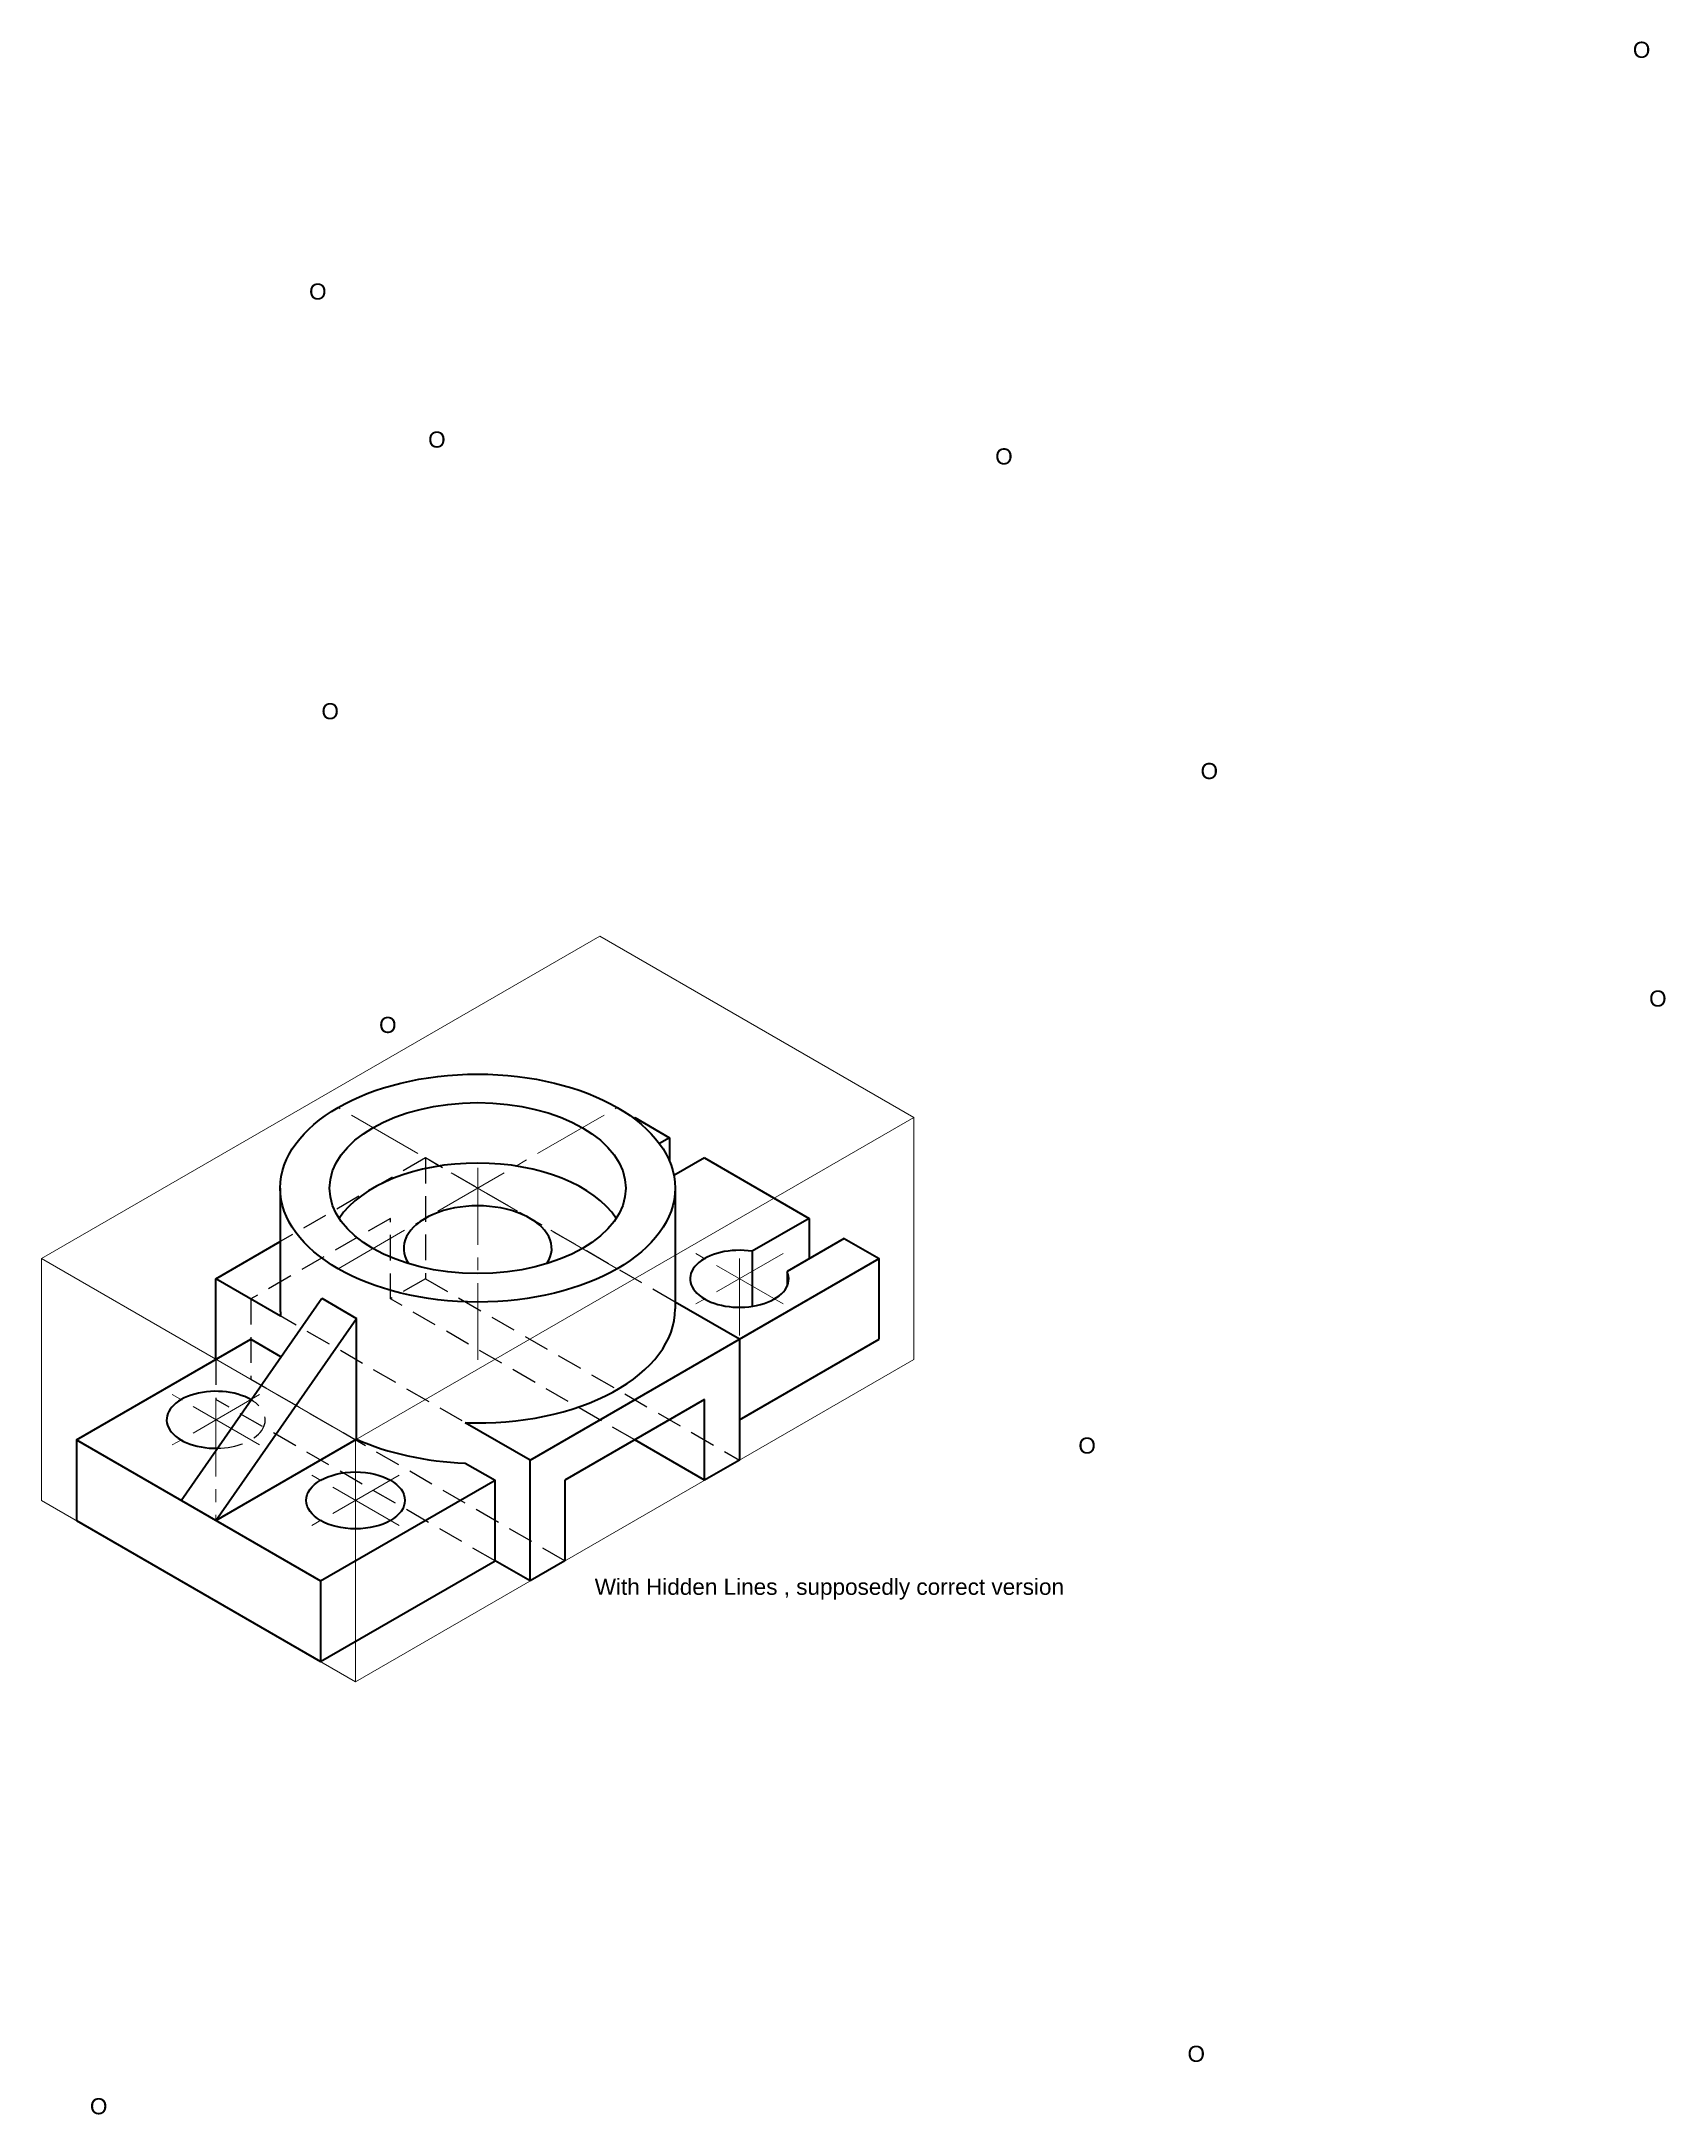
# Model space of a CAD drawing. Header units: millimetres. Extents: x 0 to 2304, y 0 to 1350.
# Drawn here: x 1714 to 2117, y 436 to 951 of the extents above; entities that cross this region are included whole.
import ezdxf

# ---------------------------------------------------------------- set-up
doc = ezdxf.new("R2010")
doc.units = ezdxf.units.MM
doc.linetypes.add('CENTER2', pattern=[28.575, 19.05, -3.175, 3.175, -3.175])
doc.linetypes.add('DASHED2', pattern=[9.525, 6.35, -3.175])
for name, color, linetype, lineweight in [('Centre', 1, 'CENTER2', 20), ('Hidden', 3, 'DASHED2', 30), ('Object', 2, 'Continuous', 40), ('Projection', 5, 'Continuous', 5)]:
    doc.layers.add(name, color=color, linetype=linetype, lineweight=lineweight)
doc.styles.get("Standard").update_dxf_attribs({"font": 'arial.ttf'})

msp = doc.modelspace()

# ---------------------------------------------------------------- texts
at = {"layer": 'Hidden', "insert": (1851.726923, 569.386045), "char_height": 4, "attachment_point": 1}
msp.add_mtext_dynamic_manual_height_columns('With Hidden Lines , supposedly correct version', width=120.35523437, gutter_width=20, heights=[3.795184], dxfattribs=at)
at = {"layer": 'Object', "char_height": 2.5, "attachment_point": 1}
for insert in [(1599.350979, 950.837442), (1270.826091, 890.837975), (1300.381088, 854.097298), (1441.102049, 849.921761), (1273.897207, 786.684616), (1492.064302, 771.840092), (1603.378641, 715.375954), (1288.203395, 708.823196), (1461.74047, 604.436131), (1488.825786, 453.477743), (1216.451755, 440.462815)]:
    msp.add_mtext('^I^I^I^I^I^I^I^I^I^I^I^I^I^I^I^I^I^I^I^I^I^I^I^I^I^I^I^I^I^I^I^I^I^I^I^I^I^I^I^I^I^I^I^I^I^I^I^I^I^I^I{\\H1.6x;O}', dxfattribs=dict(at, insert=insert))

# ---------------------------------------------------------------- linework, layer by layer
at = {"layer": 'Centre'}
for p, q in [((1857.319652, 646.323375), (1788.03762, 686.323375)), ((1788.03762, 646.323375), (1857.319652, 686.323375)), ((1822.678636, 671.323375), (1822.678636, 621.323375)), ((1898.455859, 637.573375), (1876.805223, 650.073375)), ((1898.455859, 650.073375), (1876.805223, 637.573375)), ((1887.630541, 648.823375), (1887.630541, 618.823375)), ((1768.552048, 602.573375), (1746.901413, 615.073375)), ((1768.552048, 615.073375), (1746.901413, 602.573375)), ((1757.72673, 613.823375), (1757.72673, 583.823375)), ((1803.193064, 582.573375), (1781.542429, 595.073375)), ((1803.193064, 595.073375), (1781.542429, 582.573375)), ((1792.367747, 593.823375), (1792.367747, 563.823375))]:
    msp.add_line(p, q, dxfattribs=at)
at = {"layer": 'Hidden'}
for p, q in [((1809.688255, 673.823375), (1773.6889, 653.039138)), ((1871.668355, 638.039147), (1809.688255, 673.823375)), ((1809.688255, 673.823375), (1809.688255, 643.823375)), ((1801.028001, 658.823375), (1766.386984, 638.823375)), ((1801.028001, 638.823375), (1801.028001, 658.823375)), ((1809.688255, 643.823375), (1801.028001, 638.823375)), ((1809.688255, 643.823375), (1887.630541, 598.823375)), ((1766.386984, 638.823375), (1766.386984, 618.823375)), ((1861.649779, 603.823375), (1801.028001, 638.823375)), ((1835.358128, 599.002867), (1773.6889, 634.607612)), ((1757.72673, 623.823375), (1757.72673, 613.823375)), ((1844.329271, 573.823375), (1766.386984, 618.823375)), ((1836.219015, 599.140916), (1869.760035, 618.505833)), ((1827.008763, 573.823375), (1757.72673, 613.823375))]:
    msp.add_line(p, q, dxfattribs=at)
msp.add_ellipse((1757.72673, 608.823375), major_axis=(-12.247449, 0), ratio=0.5773502692, start_param=1.5986509251, end_param=3.9202883868, dxfattribs=at)
at = {"layer": 'Object'}
for p, q in [((1861.37808, 683.666509), (1861.649779, 683.823375)), ((1861.649779, 683.823375), (1870.310033, 678.823375)), ((1870.310033, 678.823375), (1867.782098, 677.363871)), ((1870.310033, 678.823375), (1870.310033, 672.937753)), ((1878.970287, 673.823375), (1871.370905, 669.43587)), ((1878.970287, 673.823375), (1904.951049, 658.823375)), ((1773.688841, 666.323375), (1773.688904, 636.323375)), ((1871.66833, 666.351045), (1871.668394, 636.351045)), ((1904.951049, 658.823375), (1890.800414, 650.653502)), ((1904.951049, 658.823375), (1904.951049, 648.823375)), ((1913.611303, 653.823375), (1899.460668, 645.653502)), ((1913.611303, 653.823375), (1922.271557, 648.823375)), ((1757.72673, 643.823375), (1773.6889, 653.039138)), ((1887.630541, 628.823375), (1922.271557, 648.823375)), ((1890.800414, 650.653502), (1890.800414, 636.993248)), ((1922.271557, 628.823375), (1922.271557, 648.823375)), ((1757.72673, 633.823375), (1757.72673, 643.823375)), ((1773.784995, 634.552131), (1757.72673, 643.823375)), ((1899.460668, 645.653502), (1899.460668, 641.993248)), ((1749.066476, 588.823375), (1783.979191, 638.98024)), ((1783.979191, 638.98024), (1792.639445, 633.98024)), ((1887.630541, 628.823375), (1871.668355, 638.039147)), ((1757.72673, 583.823375), (1792.639445, 633.98024)), ((1757.72673, 623.823375), (1757.72673, 633.823375)), ((1792.639445, 603.98024), (1792.639445, 633.98024)), ((1723.085714, 603.823375), (1766.386984, 628.823375)), ((1766.386984, 628.823375), (1773.784995, 624.552131)), ((1869.760035, 618.505833), (1887.630541, 628.823375)), ((1887.630541, 608.823375), (1922.271557, 628.823375)), ((1887.630541, 628.823375), (1887.630541, 598.823375)), ((1835.669017, 598.823375), (1869.760035, 618.505833)), ((1878.970287, 613.823375), (1844.329271, 593.823375)), ((1878.970287, 593.823375), (1878.970287, 613.823375)), ((1835.669017, 598.823375), (1819.610752, 608.094618)), ((1723.085714, 603.823375), (1783.707493, 568.823375)), ((1723.085714, 603.823375), (1723.085714, 583.823375)), ((1757.72673, 583.823375), (1792.639445, 603.98024)), ((1878.970287, 593.823375), (1861.649779, 603.823375)), ((1819.610752, 598.094618), (1827.008763, 593.823375)), ((1835.669017, 598.823375), (1835.358128, 599.002867)), ((1835.669017, 588.823375), (1835.669017, 598.823375)), ((1887.630541, 598.823375), (1878.970287, 593.823375)), ((1783.707493, 568.823375), (1827.008763, 593.823375)), ((1827.008763, 573.823375), (1827.008763, 593.823375)), ((1844.329271, 593.823375), (1844.329271, 573.823375)), ((1835.669017, 568.823375), (1835.669017, 588.823375)), ((1723.085714, 583.823375), (1783.707493, 548.823375)), ((1783.707493, 548.823375), (1827.008763, 573.823375)), ((1835.669017, 568.823375), (1827.008763, 573.823375)), ((1844.329271, 573.823375), (1835.669017, 568.823375)), ((1783.707493, 568.823375), (1783.707493, 548.823375))]:
    msp.add_line(p, q, dxfattribs=at)
for centre, major_axis in [((1822.678636, 666.323375), (-48.989795, 0)), ((1822.678636, 666.323375), (-36.742346, 0)), ((1792.367747, 588.823375), (-12.247449, 0))]:
    msp.add_ellipse(centre, major_axis=major_axis, ratio=0.5773502692, dxfattribs=at)
for centre, major_axis, start_param, end_param in [((1822.678636, 651.323375), (-36.742346, 0), 3.5029597775, 5.9218181833), ((1822.678636, 651.323375), (-18.371173, 0), 2.7802255297, 6.6445524311), ((1887.630541, 643.823375), (-12.247449, 0), 4.4505895926, 9.6865773486), ((1822.678636, 636.323375), (-48.989795, 0), 6.2831853072, 6.3458492228), ((1822.678636, 636.323375), (-48.989795, 0), 7.7913177184, 9.4265188994), ((1822.678636, 626.323375), (-48.989795, 0), 6.3458492228, 6.3524598704), ((1757.72673, 608.823375), (-12.247449, 0), 3.9202883868, 7.8818362322), ((1822.678636, 626.323375), (-48.989795, 0), 7.1939113017, 7.7913177184)]:
    msp.add_ellipse(centre, major_axis=major_axis, ratio=0.5773502692, start_param=start_param, end_param=end_param, dxfattribs=at)
at = {"layer": 'Projection'}
for p, q in [((1714.42546, 648.823375), (1852.989525, 728.823375)), ((1852.989525, 728.823375), (1930.931811, 683.823375)), ((1792.367747, 603.823375), (1930.931811, 683.823375)), ((1930.931811, 683.823375), (1930.931811, 623.823375)), ((1714.42546, 588.823375), (1714.42546, 648.823375)), ((1714.42546, 648.823375), (1792.367747, 603.823375)), ((1792.367747, 543.823375), (1930.931811, 623.823375)), ((1792.367747, 603.823375), (1792.367747, 543.823375)), ((1714.42546, 588.823375), (1792.367747, 543.823375))]:
    msp.add_line(p, q, dxfattribs=at)

msp.set_redraw_order([(e.dxf.handle, doc.entitydb.next_handle()) for e in msp.query("TEXT MTEXT ATTDEF DIMENSION ARC_DIMENSION")])  # texts and dimensions are drawn at this point

doc.saveas('drawing.dxf')
